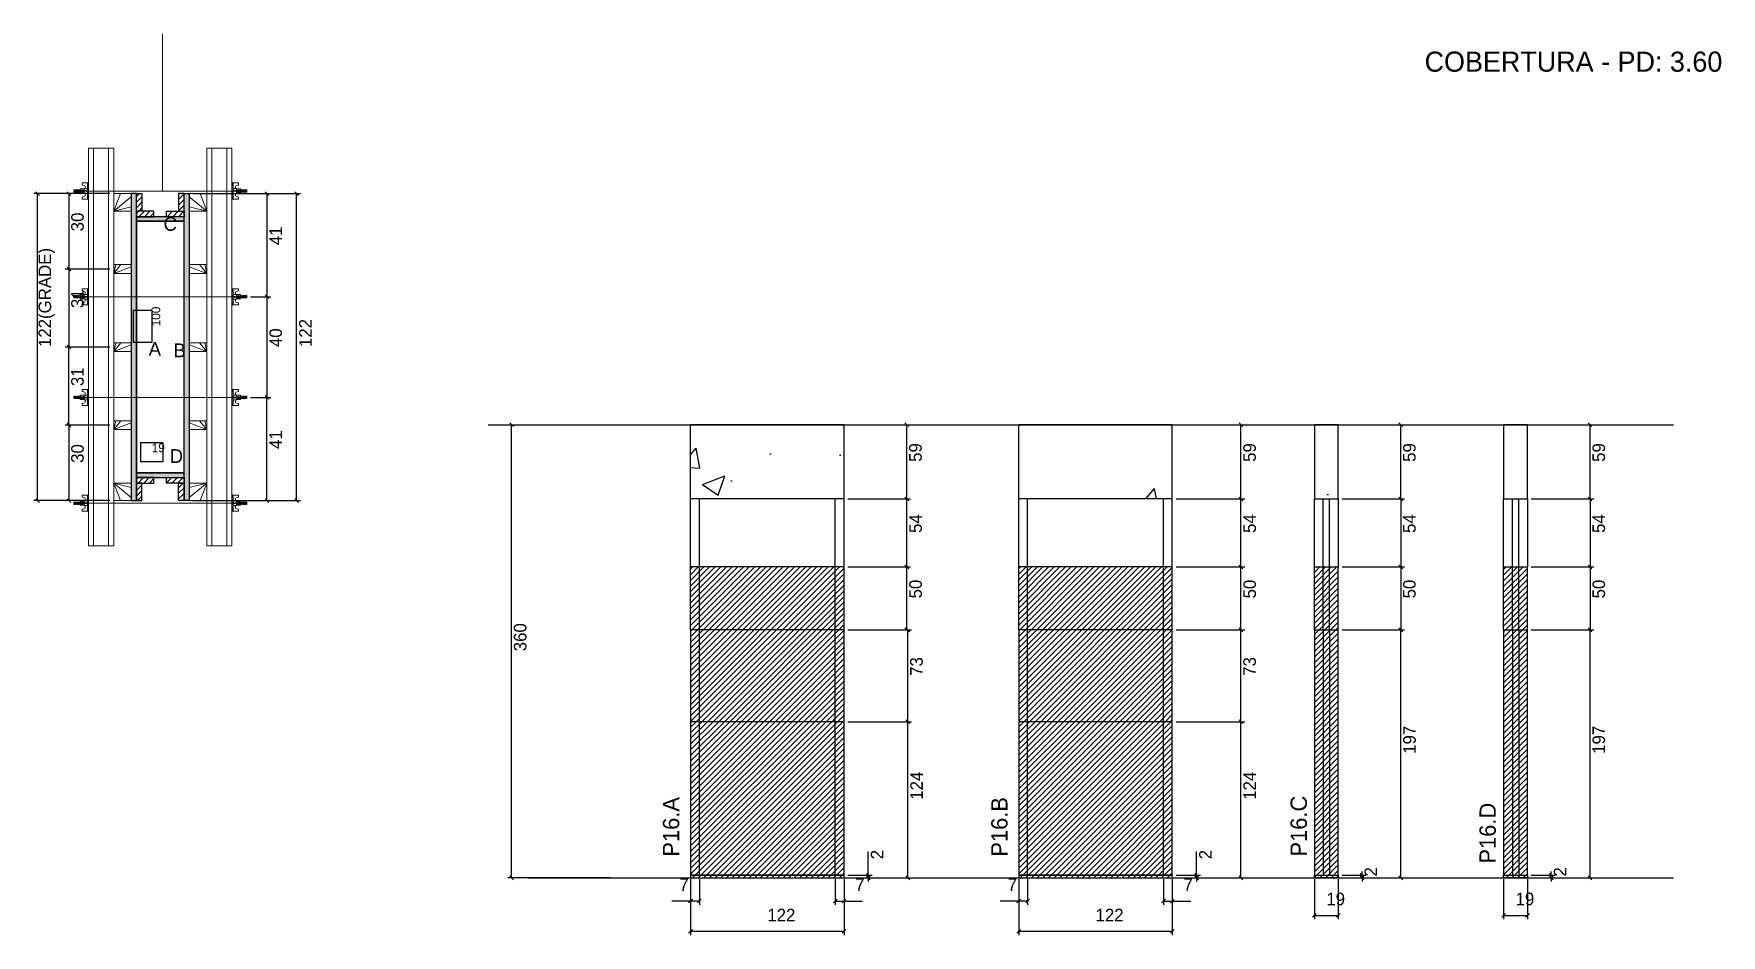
# Model space of a CAD drawing. Header units: metres. Extents: x 4489 to 5830, y 12348 to 13065.
import ezdxf

# ---------------------------------------------------------------- set-up
doc = ezdxf.new("R2010")
doc.units = ezdxf.units.M
for name, color, linetype in [('CHAPA', 7, 'Continuous'), ('COTA', 7, 'Continuous'), ('Hachura', 7, 'Continuous'), ('Madeira', 7, 'Continuous'), ('NIVEL 2° PAV.', 7, 'Continuous'), ('NOMENCLATURA', 7, 'Continuous'), ('Nível', 7, 'Continuous'), ('Painéis', 7, 'Continuous'), ('Perfil Metálico', 7, 'Continuous'), ('SARR_2.2x7', 7, 'Continuous'), ('SARRAFO', 7, 'Continuous'), ('Texto Seção', 7, 'Continuous'), ('TEXTO_GERAL', 7, 'Continuous')]:
    doc.layers.add(name, color=color, linetype=linetype)

msp = doc.modelspace()

# ---------------------------------------------------------------- texts
at = {"layer": 'COTA', "color": 241, "lineweight": 25}
for s, p in [('30', (4528.3, 12907.6)), ('41', (4685.8, 12896.6)), ('122(GRADE)', (4502.4, 12815.6)), ('31', (4528.3, 12846.6)), ('122', (4709.5, 12815.6)), ('40', (4685.8, 12815.6)), ('31', (4528.3, 12784.6)), ('41', (4685.8, 12734.6)), ('30', (4528.3, 12723.6))]:
    msp.add_text(s, height=10, rotation=90, dxfattribs=at).set_placement(p)
at = {"layer": 'COTA', "color": 1, "lineweight": 25}
msp.add_text('100', height=7, rotation=90, dxfattribs=at).set_placement((4589.1, 12832.1))
msp.add_text('19', height=7, dxfattribs=at).set_placement((4582.3, 12732.1))
at = {"layer": 'COTA', "color": 240, "lineweight": 25}
for s, p in [('59', (5194.2, 12724.4)), ('59', (5459.7, 12724.4)), ('59', (5586.7, 12724.4)), ('59', (5737.2, 12724.4)), ('54', (5194.3, 12667.9)), ('54', (5459.8, 12667.9)), ('50', (5194.3, 12615.9)), ('50', (5459.8, 12615.9)), ('50', (5586.7, 12615.9)), ('50', (5737.2, 12615.9)), ('73', (5195, 12554.4)), ('73', (5459.7, 12554.4)), ('197', (5586.8, 12492.4)), ('197', (5737.2, 12492.4)), ('124', (5195.1, 12455.9)), ('124', (5459.8, 12455.9)), ('2', (5163.7, 12408.6)), ('2', (5424.6, 12408.6)), ('2', (5556.1, 12394.9)), ('2', (5706.5, 12394.9))]:
    msp.add_text(s, height=10, rotation=90, dxfattribs=at).set_placement(p)
for s, p in [('7', (5001.6, 12383.4)), ('7', (5141.3, 12383.4)), ('7', (5262.5, 12383.4)), ('7', (5402.2, 12383.4)), ('19', (5515.7, 12372.1)), ('19', (5666.1, 12372.1)), ('122', (5071.5, 12359.3)), ('122', (5332.3, 12359.3))]:
    msp.add_text(s, height=10, dxfattribs=at).set_placement(p)
at = {"layer": 'NIVEL 2° PAV.', "color": 240, "lineweight": 25}
msp.add_text('360', height=10, rotation=90, dxfattribs=at).set_placement((4880.1, 12573.9))
at = {"layer": 'NOMENCLATURA', "color": 2, "lineweight": 25}
msp.add_text('COBERTURA - PD: 3.60', height=16, dxfattribs=at).set_placement((5593.8, 13034.4))
at = {"layer": 'Painéis', "color": 240, "lineweight": 25}
for p in [(5586.7, 12667.9), (5737.2, 12667.9)]:
    msp.add_text('54', height=10, rotation=90, dxfattribs=at).set_placement(p)
at = {"layer": 'Texto Seção', "color": 7, "lineweight": 15}
for s, p in [('P16.A', (5001.5, 12410.7)), ('P16.C', (5500.3, 12410.8)), ('P16.B', (5262.4, 12410.7)), ('P16.D', (5650.4, 12405.2))]:
    msp.add_text(s, height=13, rotation=90, dxfattribs=at).set_placement(p)
at = {"layer": 'TEXTO_GERAL', "color": 7, "lineweight": 25}
for s, p in [('C', (4591.7, 12908)), ('A', (4579.9, 12808.7)), ('B', (4599.6, 12807.5)), ('D', (4596.6, 12723.5))]:
    msp.add_text(s, height=11, dxfattribs=at).set_placement(p)

# ---------------------------------------------------------------- hatches: boundary and pattern name
at = {"layer": 'COTA'}
h = msp.add_hatch(dxfattribs=at)
h.set_pattern_fill('AR-CONC')
h.paths.add_polyline_path([(5010.5, 12753.9), (5010.5, 12694.9), (5132.5, 12694.9), (5132.5, 12753.9), (5010.5, 12753.9)])
h = msp.add_hatch(dxfattribs=at)
h.set_pattern_fill('AR-CONC')
h.paths.add_polyline_path([(5271.3, 12753.9), (5271.3, 12694.9), (5393.3, 12694.9), (5393.3, 12753.9), (5271.3, 12753.9)])
h = msp.add_hatch(dxfattribs=at)
h.set_pattern_fill('AR-CONC')
h.paths.add_polyline_path([(5506.2, 12694.9), (5525.2, 12694.9), (5525.2, 12754.9), (5506.2, 12754.9), (5506.2, 12694.9)])
h = msp.add_hatch(dxfattribs=at)
h.set_pattern_fill('AR-CONC')
h.paths.add_polyline_path([(5675.6, 12694.9), (5675.6, 12753.9), (5656.6, 12753.9), (5656.6, 12694.9), (5675.6, 12694.9)])
at = {"layer": 'Hachura'}
h = msp.add_hatch(color=7, dxfattribs=at)
h.dxf.hatch_style = 1
h.paths.add_polyline_path([(4570.1, 12937.6), (4566.1, 12937.6), (4566.1, 12693.6), (4570.1, 12693.6), (4570.1, 12937.6)])
h = msp.add_hatch(color=7, dxfattribs=at)
h.dxf.hatch_style = 1
h.paths.add_polyline_path([(4570.1, 12937.6), (4566.1, 12937.6), (4566.1, 12693.6), (4570.1, 12693.6), (4570.1, 12937.6)])
h = msp.add_hatch(dxfattribs=at)
h.set_pattern_fill('ANSI31')
h.paths.add_polyline_path([(4570.1, 12923.6), (4574.5, 12923.6), (4574.5, 12937.6), (4570.1, 12937.6), (4570.1, 12923.6)])
h = msp.add_hatch(dxfattribs=at)
h.set_pattern_fill('ANSI31')
h.paths.add_polyline_path([(4608.1, 12923.6), (4603.7, 12923.6), (4603.7, 12937.6), (4608.1, 12937.6), (4608.1, 12923.6)])
h = msp.add_hatch(color=7, dxfattribs=at)
h.dxf.hatch_style = 1
h.paths.add_polyline_path([(4608.1, 12937.6), (4612.1, 12937.6), (4612.1, 12693.6), (4608.1, 12693.6), (4608.1, 12937.6)])
h = msp.add_hatch(color=7, dxfattribs=at)
h.dxf.hatch_style = 1
h.paths.add_polyline_path([(4608.1, 12937.6), (4612.1, 12937.6), (4612.1, 12693.6), (4608.1, 12693.6), (4608.1, 12937.6)])
h = msp.add_hatch(dxfattribs=at)
h.set_pattern_fill('ANSI31')
h.paths.add_polyline_path([(4570.1, 12919.2), (4570.1, 12923.6), (4584.1, 12923.6), (4584.1, 12919.2), (4570.1, 12919.2)])
h = msp.add_hatch(color=7, dxfattribs=at)
h.dxf.hatch_style = 1
h.paths.add_polyline_path([(4608.1, 12915.6), (4608.1, 12919.2), (4570.1, 12919.2), (4570.1, 12915.6), (4608.1, 12915.6)])
h = msp.add_hatch(color=7, dxfattribs=at)
h.dxf.hatch_style = 1
h.paths.add_polyline_path([(4608.1, 12915.6), (4608.1, 12919.2), (4570.1, 12919.2), (4570.1, 12915.6), (4608.1, 12915.6)])
h = msp.add_hatch(dxfattribs=at)
h.set_pattern_fill('ANSI31')
h.paths.add_polyline_path([(4608.1, 12919.2), (4608.1, 12923.6), (4594.1, 12923.6), (4594.1, 12919.2), (4608.1, 12919.2)])
h = msp.add_hatch(color=7, dxfattribs=at)
h.dxf.hatch_style = 1
h.paths.add_polyline_path([(4608.1, 12712), (4608.1, 12715.6), (4570.1, 12715.6), (4570.1, 12712), (4608.1, 12712)])
h = msp.add_hatch(color=7, dxfattribs=at)
h.dxf.hatch_style = 1
h.paths.add_polyline_path([(4608.1, 12712), (4608.1, 12715.6), (4570.1, 12715.6), (4570.1, 12712), (4608.1, 12712)])
h = msp.add_hatch(dxfattribs=at)
h.set_pattern_fill('ANSI31')
h.paths.add_polyline_path([(4570.1, 12707.6), (4570.1, 12712), (4584.1, 12712), (4584.1, 12707.6), (4570.1, 12707.6)])
h = msp.add_hatch(dxfattribs=at)
h.set_pattern_fill('ANSI31')
h.paths.add_polyline_path([(4570.1, 12707.6), (4574.5, 12707.6), (4574.5, 12693.6), (4570.1, 12693.6), (4570.1, 12707.6)])
h = msp.add_hatch(dxfattribs=at)
h.set_pattern_fill('ANSI31')
h.paths.add_polyline_path([(4608.1, 12707.6), (4608.1, 12712), (4594.1, 12712), (4594.1, 12707.6), (4608.1, 12707.6)])
h = msp.add_hatch(dxfattribs=at)
h.set_pattern_fill('ANSI31')
h.paths.add_polyline_path([(4608.1, 12707.6), (4603.7, 12707.6), (4603.7, 12693.6), (4608.1, 12693.6), (4608.1, 12707.6)])
h = msp.add_hatch(dxfattribs=at)
h.set_pattern_fill('ANSI31')
h.paths.add_polyline_path([(5010.5, 12640.9), (5010.5, 12517.9), (5132.5, 12517.9), (5132.5, 12640.9), (5010.5, 12640.9)])
h = msp.add_hatch(dxfattribs=at)
h.set_pattern_fill('ANSI31')
h.paths.add_polyline_path([(5271.3, 12640.9), (5271.3, 12517.9), (5393.3, 12517.9), (5393.3, 12640.9), (5271.3, 12640.9)])
h = msp.add_hatch(dxfattribs=at)
h.set_pattern_fill('ANSI31')
h.paths.add_polyline_path([(5525.2, 12393.9), (5525.2, 12640.9), (5506.2, 12640.9), (5506.2, 12393.9), (5525.2, 12393.9)])
h = msp.add_hatch(dxfattribs=at)
h.set_pattern_fill('ANSI31')
h.paths.add_polyline_path([(5675.6, 12640.9), (5656.6, 12640.9), (5656.6, 12393.9), (5675.6, 12393.9), (5675.6, 12640.9)])
h = msp.add_hatch(dxfattribs=at)
h.set_pattern_fill('ANSI31')
h.paths.add_polyline_path([(5132.5, 12517.9), (5010.5, 12517.9), (5010.5, 12393.9), (5132.5, 12393.9), (5132.5, 12517.9)])
h = msp.add_hatch(dxfattribs=at)
h.set_pattern_fill('ANSI31')
h.paths.add_polyline_path([(5393.3, 12517.9), (5271.3, 12517.9), (5271.3, 12393.9), (5393.3, 12393.9), (5393.3, 12517.9)])

# ---------------------------------------------------------------- linework, layer by layer
at = {"layer": 'CHAPA', "color": 1, "lineweight": 25}
for points in [[(4570.1, 12937.6), (4566.1, 12937.6), (4566.1, 12693.6), (4570.1, 12693.6)], [(4570.1, 12937.6), (4566.1, 12937.6), (4566.1, 12693.6), (4570.1, 12693.6)], [(4608.1, 12937.6), (4612.1, 12937.6), (4612.1, 12693.6), (4608.1, 12693.6)], [(4608.1, 12937.6), (4612.1, 12937.6), (4612.1, 12693.6), (4608.1, 12693.6)], [(4608.1, 12915.6), (4608.1, 12919.2), (4570.1, 12919.2), (4570.1, 12915.6)], [(4608.1, 12915.6), (4608.1, 12919.2), (4570.1, 12919.2), (4570.1, 12915.6)], [(4608.1, 12712), (4608.1, 12715.6), (4570.1, 12715.6), (4570.1, 12712)], [(4608.1, 12712), (4608.1, 12715.6), (4570.1, 12715.6), (4570.1, 12712)]]:
    msp.add_lwpolyline(points, close=True, dxfattribs=at)
at = {"layer": 'COTA', "color": 241, "lineweight": 25}
for p, q in [((4549.1, 12937.6), (4488.6, 12937.6)), ((4491.6, 12693.6), (4491.6, 12937.6)), ((4549.1, 12937.6), (4513.5, 12937.6)), ((4516.5, 12937.6), (4516.5, 12877.6)), ((4615.1, 12937.6), (4700.5, 12937.6)), ((4649.1, 12937.6), (4676.9, 12937.6)), ((4673.9, 12937.6), (4673.9, 12855.6)), ((4697.5, 12693.6), (4697.5, 12937.6)), ((4549.1, 12877.6), (4513.5, 12877.6)), ((4549.1, 12877.6), (4513.5, 12877.6)), ((4516.5, 12877.6), (4516.5, 12815.6)), ((4660.9, 12855.6), (4676.9, 12855.6)), ((4660.9, 12855.6), (4676.9, 12855.6)), ((4673.9, 12855.6), (4673.9, 12775.6)), ((4549.1, 12815.6), (4513.5, 12815.6)), ((4549.1, 12815.6), (4513.5, 12815.6)), ((4516.5, 12753.6), (4516.5, 12815.6)), ((4660.9, 12775.6), (4676.9, 12775.6)), ((4660.9, 12775.6), (4676.9, 12775.6)), ((4673.9, 12693.6), (4673.9, 12775.6)), ((4549.1, 12753.6), (4513.5, 12753.6)), ((4549.1, 12753.6), (4513.5, 12753.6)), ((4516.5, 12753.6), (4516.5, 12693.6)), ((5132.5, 12753.9), (5010.5, 12753.9)), ((5010.5, 12694.9), (5010.5, 12753.9)), ((5132.5, 12694.9), (5132.5, 12753.9)), ((5393.3, 12753.9), (5271.3, 12753.9)), ((5393.3, 12753.9), (5271.3, 12753.9)), ((5271.3, 12694.9), (5271.3, 12753.9)), ((5393.3, 12694.9), (5393.3, 12753.9)), ((4549.1, 12693.6), (4488.6, 12693.6)), ((4549.1, 12693.6), (4513.5, 12693.6)), ((4615.1, 12693.6), (4700.5, 12693.6)), ((4649.1, 12693.6), (4676.9, 12693.6))]:
    msp.add_line(p, q, dxfattribs=at)
at = {"layer": 'COTA', "color": 0, "lineweight": 25}
for p, q in [((4493.1, 12936.1), (4490.1, 12939.1)), ((4518, 12936.1), (4515, 12939.1)), ((4675.4, 12936.1), (4672.4, 12939.1)), ((4699, 12936.1), (4696, 12939.1)), ((4515, 12879.1), (4518, 12876.1)), ((4518, 12876.1), (4515, 12879.1)), ((4672.4, 12857.1), (4675.4, 12854.1)), ((4675.4, 12854.1), (4672.4, 12857.1)), ((4515, 12817.1), (4518, 12814.1)), ((4518, 12814.1), (4515, 12817.1)), ((4675.4, 12774.1), (4672.4, 12777.1)), ((4672.4, 12777.1), (4675.4, 12774.1)), ((4518, 12752.1), (4515, 12755.1)), ((4515, 12755.1), (4518, 12752.1)), ((5183.9, 12752.4), (5180.9, 12755.4)), ((5449.4, 12752.4), (5446.4, 12755.4)), ((5576.4, 12752.4), (5573.4, 12755.4)), ((5726.8, 12752.4), (5723.8, 12755.4)), ((4490.1, 12695.1), (4493.1, 12692.1)), ((4515, 12695.1), (4518, 12692.1)), ((4672.4, 12695.1), (4675.4, 12692.1)), ((4696, 12695.1), (4699, 12692.1)), ((5180.9, 12696.4), (5183.9, 12693.4)), ((5183.9, 12693.4), (5180.9, 12696.4)), ((5446.4, 12696.4), (5449.4, 12693.4)), ((5449.4, 12693.4), (5446.4, 12696.4)), ((5573.4, 12696.4), (5576.4, 12693.4)), ((5723.8, 12696.4), (5726.8, 12693.4)), ((5183.9, 12639.4), (5180.9, 12642.4)), ((5180.9, 12642.4), (5183.9, 12639.4)), ((5449.4, 12639.4), (5446.4, 12642.4)), ((5446.4, 12642.4), (5449.4, 12639.4)), ((5576.4, 12639.4), (5573.4, 12642.4)), ((5726.8, 12639.4), (5723.8, 12642.4)), ((5180.9, 12592.4), (5183.9, 12589.4)), ((5184.7, 12589.4), (5181.7, 12592.4)), ((5449.4, 12589.4), (5446.4, 12592.4)), ((5446.4, 12592.4), (5449.4, 12589.4)), ((5576.4, 12589.4), (5573.4, 12592.4)), ((5573.4, 12592.4), (5576.4, 12589.4)), ((5726.8, 12589.4), (5723.8, 12592.4)), ((5723.8, 12592.4), (5726.8, 12589.4)), ((5184.7, 12516.4), (5181.7, 12519.4)), ((5181.7, 12519.4), (5184.7, 12516.4)), ((5449.4, 12516.4), (5446.4, 12519.4)), ((5446.4, 12519.4), (5449.4, 12516.4)), ((5150.2, 12397.4), (5153.2, 12394.4)), ((5153.2, 12392.4), (5150.2, 12395.4)), ((5181.7, 12395.4), (5184.7, 12392.4)), ((5411.1, 12397.4), (5414.1, 12394.4)), ((5414.1, 12392.4), (5411.1, 12395.4)), ((5446.4, 12395.4), (5449.4, 12392.4)), ((5542.6, 12397.4), (5545.6, 12394.4)), ((5545.6, 12392.4), (5542.6, 12395.4)), ((5573.4, 12395.4), (5576.4, 12392.4)), ((5693, 12397.4), (5696, 12394.4)), ((5696, 12392.4), (5693, 12395.4)), ((5723.8, 12395.4), (5726.8, 12392.4)), ((5012, 12376.9), (5009, 12373.9)), ((5016, 12373.9), (5019, 12376.9)), ((5127, 12376.9), (5124, 12373.9)), ((5131, 12373.9), (5134, 12376.9)), ((5272.8, 12376.9), (5269.8, 12373.9)), ((5276.8, 12373.9), (5279.8, 12376.9)), ((5387.8, 12376.9), (5384.8, 12373.9)), ((5391.8, 12373.9), (5394.8, 12376.9)), ((5507.7, 12365.5), (5504.7, 12362.5)), ((5523.7, 12362.5), (5526.7, 12365.5)), ((5658.1, 12365.5), (5655.1, 12362.5)), ((5674.1, 12362.5), (5677.1, 12365.5)), ((5012, 12352.8), (5009, 12349.8)), ((5131, 12349.8), (5134, 12352.8)), ((5272.8, 12352.8), (5269.8, 12349.8)), ((5391.8, 12349.8), (5394.8, 12352.8))]:
    msp.add_line(p, q, dxfattribs=at)
at = {"layer": 'COTA', "color": 180, "lineweight": 25}
for p, q in [((4582.6, 12844.6), (4567.6, 12844.6)), ((4567.6, 12844.6), (4567.6, 12819.6)), ((4582.6, 12819.6), (4582.6, 12844.6)), ((4567.6, 12819.6), (4582.6, 12819.6)), ((4591.3, 12739.6), (4573.3, 12739.6)), ((4573.3, 12739.6), (4573.3, 12724.6)), ((4591.3, 12724.6), (4591.3, 12739.6)), ((4573.3, 12724.6), (4591.3, 12724.6))]:
    msp.add_line(p, q, dxfattribs=at)
at = {"layer": 'COTA', "color": 4, "lineweight": 25}
for p, q in [((5135.5, 12753.9), (5185.4, 12753.9)), ((5182.4, 12694.9), (5182.4, 12753.9)), ((5396.3, 12753.9), (5450.9, 12753.9)), ((5447.9, 12694.9), (5447.9, 12753.9)), ((5528.2, 12753.9), (5577.9, 12753.9)), ((5574.9, 12694.9), (5574.9, 12753.9)), ((5678.6, 12753.9), (5728.3, 12753.9)), ((5725.3, 12694.9), (5725.3, 12753.9)), ((5135.5, 12694.9), (5185.4, 12694.9)), ((5135.5, 12694.9), (5185.4, 12694.9)), ((5182.4, 12640.9), (5182.4, 12694.9)), ((5396.3, 12694.9), (5450.9, 12694.9)), ((5396.3, 12694.9), (5450.9, 12694.9)), ((5447.9, 12640.9), (5447.9, 12694.9)), ((5528.2, 12694.9), (5577.9, 12694.9)), ((5678.6, 12694.9), (5728.3, 12694.9)), ((5135.5, 12640.9), (5185.4, 12640.9)), ((5135.5, 12640.9), (5185.4, 12640.9)), ((5182.4, 12590.9), (5182.4, 12640.9)), ((5396.3, 12640.9), (5450.9, 12640.9)), ((5396.3, 12640.9), (5450.9, 12640.9)), ((5447.9, 12590.9), (5447.9, 12640.9)), ((5528.2, 12640.9), (5577.9, 12640.9)), ((5574.9, 12640.9), (5574.9, 12590.9)), ((5678.6, 12640.9), (5728.3, 12640.9)), ((5725.3, 12640.9), (5725.3, 12590.9)), ((5135.5, 12590.9), (5185.4, 12590.9)), ((5153.5, 12590.9), (5186.2, 12590.9)), ((5183.2, 12517.9), (5183.2, 12590.9)), ((5396.3, 12590.9), (5450.9, 12590.9)), ((5396.3, 12590.9), (5450.9, 12590.9)), ((5447.9, 12517.9), (5447.9, 12590.9)), ((5528.2, 12590.9), (5577.9, 12590.9)), ((5528.2, 12590.9), (5577.9, 12590.9)), ((5574.9, 12393.9), (5574.9, 12590.9)), ((5678.6, 12590.9), (5728.3, 12590.9)), ((5678.6, 12590.9), (5728.3, 12590.9)), ((5725.3, 12393.9), (5725.3, 12590.9)), ((5135.5, 12517.9), (5186.2, 12517.9)), ((5135.5, 12517.9), (5186.2, 12517.9)), ((5183.2, 12393.9), (5183.2, 12517.9)), ((5396.3, 12517.9), (5450.9, 12517.9)), ((5396.3, 12517.9), (5450.9, 12517.9)), ((5447.9, 12393.9), (5447.9, 12517.9)), ((5151.7, 12395.9), (5151.7, 12414.7)), ((5412.6, 12395.9), (5412.6, 12414.7)), ((5010.5, 12392.9), (5010.5, 12348.3)), ((5010.5, 12390.9), (5010.5, 12372.4)), ((5017.5, 12392.9), (5017.5, 12372.4)), ((5125.5, 12392.9), (5125.5, 12372.4)), ((5132.5, 12392.9), (5132.5, 12348.3)), ((5132.5, 12390.9), (5132.5, 12372.4)), ((5135.5, 12395.9), (5154.7, 12395.9)), ((5135.5, 12393.9), (5154.7, 12393.9)), ((5135.5, 12393.9), (5186.2, 12393.9)), ((5151.7, 12393.9), (5151.7, 12395.9)), ((5151.7, 12393.9), (5151.7, 12390.9)), ((5271.3, 12392.9), (5271.3, 12348.3)), ((5271.3, 12390.9), (5271.3, 12372.4)), ((5278.3, 12392.9), (5278.3, 12372.4)), ((5386.3, 12392.9), (5386.3, 12372.4)), ((5393.3, 12392.9), (5393.3, 12348.3)), ((5393.3, 12390.9), (5393.3, 12372.4)), ((5396.3, 12395.9), (5415.6, 12395.9)), ((5396.3, 12393.9), (5415.6, 12393.9)), ((5396.3, 12393.9), (5450.9, 12393.9)), ((5412.6, 12393.9), (5412.6, 12395.9)), ((5412.6, 12393.9), (5412.6, 12390.9)), ((5506.2, 12392.9), (5506.2, 12361)), ((5525.2, 12392.9), (5525.2, 12361)), ((5528.2, 12395.9), (5547.1, 12395.9)), ((5528.2, 12393.9), (5547.1, 12393.9)), ((5528.2, 12393.9), (5577.9, 12393.9)), ((5544.1, 12395.9), (5544.1, 12398.9)), ((5544.1, 12393.9), (5544.1, 12395.9)), ((5544.1, 12393.9), (5544.1, 12390.9)), ((5656.6, 12392.9), (5656.6, 12361)), ((5675.6, 12392.9), (5675.6, 12361)), ((5678.6, 12395.9), (5697.5, 12395.9)), ((5678.6, 12393.9), (5697.5, 12393.9)), ((5678.6, 12393.9), (5728.3, 12393.9)), ((5694.5, 12395.9), (5694.5, 12398.9)), ((5694.5, 12393.9), (5694.5, 12395.9)), ((5694.5, 12393.9), (5694.5, 12390.9)), ((5010.5, 12375.4), (4995.7, 12375.4)), ((5017.5, 12375.4), (5010.5, 12375.4)), ((5125.5, 12375.4), (5132.5, 12375.4)), ((5132.5, 12375.4), (5147.2, 12375.4)), ((5271.3, 12375.4), (5256.6, 12375.4)), ((5278.3, 12375.4), (5271.3, 12375.4)), ((5386.3, 12375.4), (5393.3, 12375.4)), ((5393.3, 12375.4), (5408.1, 12375.4)), ((5506.2, 12364), (5525.2, 12364)), ((5656.6, 12364), (5675.6, 12364)), ((5132.5, 12351.3), (5010.5, 12351.3)), ((5393.3, 12351.3), (5271.3, 12351.3))]:
    msp.add_line(p, q, dxfattribs=at)
at = {"layer": 'COTA', "color": 241, "lineweight": 25}
for points in [[(5525.2, 12694.9), (5525.2, 12753.9), (5506.2, 12753.9), (5506.2, 12694.9)], [(5675.6, 12694.9), (5675.6, 12753.9), (5656.6, 12753.9), (5656.6, 12694.9)]]:
    msp.add_lwpolyline(points, dxfattribs=at)
at = {"layer": 'Hachura', "color": 0, "lineweight": 9}
for p, q in [((4520.7, 12940.6), (4520.3, 12940.3)), ((4520.3, 12940.3), (4520.3, 12939)), ((4521, 12940.6), (4520.7, 12940.6)), ((4520.7, 12938.7), (4520.7, 12940.6)), ((4521, 12940.6), (4521.9, 12938.7)), ((4521, 12940.6), (4521.9, 12938.7)), ((4521.1, 12940.7), (4522.2, 12938.5)), ((4522.4, 12938.6), (4521.3, 12940.7)), ((4522.1, 12940.6), (4521.5, 12940.6)), ((4522.5, 12938.7), (4521.5, 12940.6)), ((4522.1, 12940.6), (4523.1, 12938.7)), ((4522.2, 12940.7), (4523.3, 12938.5)), ((4523.5, 12938.6), (4522.5, 12940.7)), ((4523.3, 12940.6), (4522.7, 12940.6)), ((4523.6, 12938.7), (4522.7, 12940.6)), ((4522.9, 12940.6), (4522.7, 12940.6)), ((4523.3, 12940.6), (4524.3, 12938.7)), ((4523.4, 12940.7), (4524.5, 12938.5)), ((4524.7, 12938.6), (4523.6, 12940.7)), ((4524.5, 12940.6), (4523.8, 12940.6)), ((4524.8, 12938.7), (4523.8, 12940.6)), ((4524.5, 12940.6), (4525.4, 12938.7)), ((4525.4, 12939.4), (4524.8, 12940.7)), ((4525.4, 12939.7), (4525, 12940.6)), ((4525.4, 12940.6), (4525, 12940.6)), ((4525.4, 12937.9), (4525.4, 12941.3)), ((4525.4, 12941.3), (4528.7, 12941.3)), ((4525.5, 12937.9), (4525.5, 12941.3)), ((4532.1, 12946), (4527, 12946)), ((4527, 12946), (4527, 12944.3)), ((4527, 12944.3), (4529.2, 12943.8)), ((4528.7, 12941.5), (4528.7, 12937.6)), ((4531.2, 12941.5), (4528.7, 12941.5)), ((4529.4, 12943.5), (4529.4, 12941.5)), ((4531.2, 12946), (4531.2, 12933.1)), ((4531.2, 12946), (4531.2, 12940.9)), ((4531.2, 12945.9), (4532.1, 12945.9)), ((4531.2, 12945.7), (4532.1, 12945.7)), ((4531.2, 12945.3), (4532.1, 12945.3)), ((4531.2, 12944.9), (4532.1, 12944.9)), ((4531.2, 12944), (4532.1, 12944)), ((4531.2, 12942.6), (4532.1, 12942.6)), ((4531.2, 12939.6), (4531.2, 12941.5)), ((4531.2, 12940.9), (4531.2, 12940.2)), ((4531.6, 12940.5), (4531.3, 12940.5)), ((4532, 12940.5), (4531.6, 12940.5)), ((4532.1, 12933.1), (4532.1, 12946)), ((4532.1, 12934.1), (4532.1, 12941.9)), ((4646.1, 12933.1), (4646.1, 12946)), ((4646.1, 12946), (4651.3, 12946)), ((4647.1, 12945.9), (4646.1, 12945.9)), ((4647.1, 12945.7), (4646.1, 12945.7)), ((4647.1, 12945.3), (4646.1, 12945.3)), ((4647.1, 12944.9), (4646.1, 12944.9)), ((4647.1, 12944), (4646.1, 12944)), ((4647.1, 12942.6), (4646.1, 12942.6)), ((4646.1, 12934.1), (4646.1, 12941.9)), ((4646.3, 12940.5), (4646.7, 12940.5)), ((4646.7, 12940.5), (4646.9, 12940.5)), ((4647, 12946), (4647, 12933.1)), ((4647, 12946), (4647, 12940.9)), ((4647, 12939.6), (4647, 12941.5)), ((4647, 12941.5), (4649.6, 12941.5)), ((4647, 12940.9), (4647, 12940.2)), ((4648.8, 12943.5), (4648.8, 12941.5)), ((4651.3, 12944.3), (4649.1, 12943.8)), ((4649.6, 12941.5), (4649.6, 12937.6)), ((4652.8, 12941.3), (4649.6, 12941.3)), ((4651.3, 12946), (4651.3, 12944.3)), ((4652.8, 12937.9), (4652.8, 12941.3)), ((4652.8, 12937.9), (4652.8, 12941.3)), ((4652.8, 12939.4), (4653.5, 12940.7)), ((4653.8, 12940.6), (4652.8, 12938.7)), ((4652.8, 12939.7), (4653.3, 12940.6)), ((4652.8, 12940.6), (4653.3, 12940.6)), ((4653.5, 12938.7), (4654.5, 12940.6)), ((4653.6, 12938.6), (4654.6, 12940.7)), ((4654.9, 12940.7), (4653.8, 12938.5)), ((4653.8, 12940.6), (4654.5, 12940.6)), ((4655, 12940.6), (4654, 12938.7)), ((4654.7, 12938.6), (4655.8, 12940.7)), ((4654.7, 12938.7), (4655.6, 12940.6)), ((4656, 12940.7), (4655, 12938.5)), ((4655, 12940.6), (4655.6, 12940.6)), ((4656.1, 12940.6), (4655.2, 12938.7)), ((4655.4, 12940.6), (4655.6, 12940.6)), ((4655.8, 12938.7), (4656.8, 12940.6)), ((4655.9, 12938.6), (4657, 12940.7)), ((4657.2, 12940.7), (4656.1, 12938.5)), ((4656.1, 12940.6), (4656.8, 12940.6)), ((4657.3, 12940.6), (4656.3, 12938.7)), ((4657.3, 12940.6), (4656.3, 12938.7)), ((4657.3, 12940.6), (4657.6, 12940.6)), ((4657.6, 12940.6), (4657.9, 12940.3)), ((4657.6, 12938.7), (4657.6, 12940.6)), ((4657.9, 12940.3), (4657.9, 12939)), ((4520.7, 12938.7), (4520.3, 12939)), ((4521.3, 12938.7), (4520.7, 12940)), ((4521.2, 12938.6), (4520.7, 12939.7)), ((4520.7, 12939.2), (4521, 12938.5)), ((4520.7, 12938.9), (4520.8, 12938.7)), ((4521.3, 12938.7), (4521.9, 12938.7)), ((4523.1, 12938.7), (4522.5, 12938.7)), ((4523.8, 12938.7), (4523.6, 12938.7)), ((4523.8, 12938.7), (4524.3, 12938.7)), ((4524.8, 12938.7), (4525.4, 12938.7)), ((4525.4, 12940.2), (4528.7, 12940.2)), ((4525.4, 12938.7), (4528.7, 12938.7)), ((4528.7, 12937.9), (4525.4, 12937.9)), ((4527, 12934.8), (4529.2, 12935.4)), ((4527, 12933.1), (4527, 12934.8)), ((4531.2, 12933.1), (4527, 12933.1)), ((4528.7, 12937.6), (4528.7, 12937.9)), ((4528.7, 12937.6), (4528.7, 12937.9)), ((4528.7, 12937.6), (4531.2, 12937.6)), ((4531.2, 12939.9), (4529.2, 12939.9)), ((4529.2, 12939.4), (4531.2, 12939.4)), ((4529.4, 12935.7), (4529.4, 12937.6)), ((4531.2, 12939.6), (4532.1, 12939.6)), ((4531.2, 12936.5), (4532.1, 12936.5)), ((4531.2, 12935.1), (4532.1, 12935.1)), ((4531.2, 12934.3), (4532.1, 12934.3)), ((4531.2, 12933.8), (4532.1, 12933.8)), ((4531.2, 12933.5), (4532.1, 12933.5)), ((4531.2, 12933.3), (4532.1, 12933.3)), ((4531.2, 12933.1), (4532.1, 12933.1)), ((4531.4, 12938.6), (4531.8, 12938.6)), ((4647, 12939.6), (4646.1, 12939.6)), ((4647.1, 12936.5), (4646.1, 12936.5)), ((4647.1, 12935.1), (4646.1, 12935.1)), ((4647.1, 12934.3), (4646.1, 12934.3)), ((4647.1, 12933.8), (4646.1, 12933.8)), ((4647.1, 12933.5), (4646.1, 12933.5)), ((4647.1, 12933.3), (4646.1, 12933.3)), ((4647, 12933.1), (4646.1, 12933.1)), ((4646.9, 12938.6), (4646.5, 12938.6)), ((4647, 12939.9), (4649, 12939.9)), ((4649, 12939.4), (4647, 12939.4)), ((4649.6, 12937.6), (4647, 12937.6)), ((4647, 12933.1), (4651.3, 12933.1)), ((4648.8, 12935.7), (4648.8, 12937.6)), ((4651.3, 12934.8), (4649.1, 12935.4)), ((4652.8, 12940.2), (4649.6, 12940.2)), ((4652.8, 12938.7), (4649.6, 12938.7)), ((4649.6, 12937.9), (4652.8, 12937.9)), ((4649.6, 12937.6), (4649.6, 12937.9)), ((4649.6, 12937.6), (4649.6, 12937.9)), ((4651.3, 12933.1), (4651.3, 12934.8)), ((4653.5, 12938.7), (4652.8, 12938.7)), ((4654.4, 12938.7), (4654, 12938.7)), ((4654.4, 12938.7), (4654.7, 12938.7)), ((4655.2, 12938.7), (4655.8, 12938.7)), ((4657, 12938.7), (4656.3, 12938.7)), ((4657, 12938.7), (4657.6, 12940)), ((4657.1, 12938.6), (4657.6, 12939.7)), ((4657.6, 12939.2), (4657.3, 12938.5)), ((4657.6, 12938.9), (4657.5, 12938.7)), ((4657.6, 12938.7), (4657.9, 12939)), ((4532.1, 12862), (4527, 12862)), ((4527, 12862), (4527, 12860.3)), ((4527, 12860.3), (4529.2, 12859.8)), ((4531.2, 12862), (4531.2, 12849.1)), ((4531.2, 12862), (4531.2, 12856.9)), ((4531.2, 12861.9), (4532.1, 12861.9)), ((4531.2, 12861.7), (4532.1, 12861.7)), ((4531.2, 12861.3), (4532.1, 12861.3)), ((4531.2, 12860.9), (4532.1, 12860.9)), ((4531.2, 12860), (4532.1, 12860)), ((4532.1, 12849.1), (4532.1, 12862)), ((4646.1, 12849.1), (4646.1, 12862)), ((4646.1, 12862), (4651.3, 12862)), ((4647.1, 12861.9), (4646.1, 12861.9)), ((4647.1, 12861.7), (4646.1, 12861.7)), ((4647.1, 12861.3), (4646.1, 12861.3)), ((4647.1, 12860.9), (4646.1, 12860.9)), ((4647.1, 12860), (4646.1, 12860)), ((4647, 12862), (4647, 12849.1)), ((4647, 12862), (4647, 12856.9)), ((4651.3, 12860.3), (4649.1, 12859.8)), ((4651.3, 12862), (4651.3, 12860.3)), ((4520.7, 12856.6), (4520.3, 12856.3)), ((4520.3, 12856.3), (4520.3, 12855)), ((4520.7, 12854.7), (4520.3, 12855)), ((4521, 12856.6), (4520.7, 12856.6)), ((4520.7, 12854.7), (4520.7, 12856.6)), ((4521.3, 12854.7), (4520.7, 12856)), ((4521.2, 12854.6), (4520.7, 12855.7)), ((4520.7, 12855.2), (4521, 12854.5)), ((4520.7, 12854.9), (4520.8, 12854.7)), ((4521, 12856.6), (4521.9, 12854.7)), ((4521, 12856.6), (4521.9, 12854.7)), ((4521.1, 12856.7), (4522.2, 12854.5)), ((4522.4, 12854.6), (4521.3, 12856.7)), ((4521.3, 12854.7), (4521.9, 12854.7)), ((4522.1, 12856.6), (4521.5, 12856.6)), ((4522.5, 12854.7), (4521.5, 12856.6)), ((4522.1, 12856.6), (4523.1, 12854.7)), ((4522.2, 12856.7), (4523.3, 12854.5)), ((4523.5, 12854.6), (4522.5, 12856.7)), ((4523.1, 12854.7), (4522.5, 12854.7)), ((4523.3, 12856.6), (4522.7, 12856.6)), ((4523.6, 12854.7), (4522.7, 12856.6)), ((4522.9, 12856.6), (4522.7, 12856.6)), ((4523.3, 12856.6), (4524.3, 12854.7)), ((4523.4, 12856.7), (4524.5, 12854.5)), ((4524.7, 12854.6), (4523.6, 12856.7)), ((4523.8, 12854.7), (4523.6, 12854.7)), ((4524.5, 12856.6), (4523.8, 12856.6)), ((4524.8, 12854.7), (4523.8, 12856.6)), ((4523.8, 12854.7), (4524.3, 12854.7)), ((4524.5, 12856.6), (4525.4, 12854.7)), ((4525.4, 12855.4), (4524.8, 12856.7)), ((4524.8, 12854.7), (4525.4, 12854.7)), ((4525.4, 12855.7), (4525, 12856.6)), ((4525.4, 12856.6), (4525, 12856.6)), ((4525.4, 12853.9), (4525.4, 12857.3)), ((4525.4, 12857.3), (4528.7, 12857.3)), ((4525.4, 12856.2), (4528.7, 12856.2)), ((4525.4, 12854.7), (4528.7, 12854.7)), ((4528.7, 12853.9), (4525.4, 12853.9)), ((4525.5, 12853.9), (4525.5, 12857.3)), ((4527, 12850.8), (4529.2, 12851.4)), ((4527, 12849.1), (4527, 12850.8)), ((4531.2, 12849.1), (4527, 12849.1)), ((4528.7, 12857.5), (4528.7, 12853.6)), ((4531.2, 12857.5), (4528.7, 12857.5)), ((4528.7, 12853.6), (4528.7, 12853.9)), ((4528.7, 12853.6), (4528.7, 12853.9)), ((4528.7, 12853.6), (4531.2, 12853.6)), ((4531.2, 12855.9), (4529.2, 12855.9)), ((4529.2, 12855.4), (4531.2, 12855.4)), ((4529.4, 12859.5), (4529.4, 12857.5)), ((4529.4, 12851.7), (4529.4, 12853.6)), ((4531.2, 12858.6), (4532.1, 12858.6)), ((4531.2, 12855.6), (4531.2, 12857.5)), ((4531.2, 12856.9), (4531.2, 12856.2)), ((4531.2, 12855.6), (4532.1, 12855.6)), ((4531.2, 12852.5), (4532.1, 12852.5)), ((4531.2, 12851.1), (4532.1, 12851.1)), ((4531.2, 12850.3), (4532.1, 12850.3)), ((4531.2, 12849.8), (4532.1, 12849.8)), ((4531.2, 12849.5), (4532.1, 12849.5)), ((4531.2, 12849.3), (4532.1, 12849.3)), ((4531.2, 12849.1), (4532.1, 12849.1)), ((4531.6, 12856.5), (4531.3, 12856.5)), ((4531.4, 12854.6), (4531.8, 12854.6)), ((4532, 12856.5), (4531.6, 12856.5)), ((4532.1, 12850.1), (4532.1, 12857.9)), ((4647.1, 12858.6), (4646.1, 12858.6)), ((4646.1, 12850.1), (4646.1, 12857.9)), ((4647, 12855.6), (4646.1, 12855.6)), ((4647.1, 12852.5), (4646.1, 12852.5)), ((4647.1, 12851.1), (4646.1, 12851.1)), ((4647.1, 12850.3), (4646.1, 12850.3)), ((4647.1, 12849.8), (4646.1, 12849.8)), ((4647.1, 12849.5), (4646.1, 12849.5)), ((4647.1, 12849.3), (4646.1, 12849.3)), ((4647, 12849.1), (4646.1, 12849.1)), ((4646.3, 12856.5), (4646.7, 12856.5)), ((4646.9, 12854.6), (4646.5, 12854.6)), ((4646.7, 12856.5), (4646.9, 12856.5)), ((4647, 12855.6), (4647, 12857.5)), ((4647, 12857.5), (4649.6, 12857.5)), ((4647, 12856.9), (4647, 12856.2)), ((4647, 12855.9), (4649, 12855.9)), ((4649, 12855.4), (4647, 12855.4)), ((4649.6, 12853.6), (4647, 12853.6)), ((4647, 12849.1), (4651.3, 12849.1)), ((4648.8, 12859.5), (4648.8, 12857.5)), ((4648.8, 12851.7), (4648.8, 12853.6)), ((4651.3, 12850.8), (4649.1, 12851.4)), ((4649.6, 12857.5), (4649.6, 12853.6)), ((4652.8, 12857.3), (4649.6, 12857.3)), ((4652.8, 12856.2), (4649.6, 12856.2)), ((4652.8, 12854.7), (4649.6, 12854.7)), ((4649.6, 12853.9), (4652.8, 12853.9)), ((4649.6, 12853.6), (4649.6, 12853.9)), ((4649.6, 12853.6), (4649.6, 12853.9)), ((4651.3, 12849.1), (4651.3, 12850.8)), ((4652.8, 12853.9), (4652.8, 12857.3)), ((4652.8, 12853.9), (4652.8, 12857.3)), ((4652.8, 12855.4), (4653.5, 12856.7)), ((4653.8, 12856.6), (4652.8, 12854.7)), ((4652.8, 12855.7), (4653.3, 12856.6)), ((4652.8, 12856.6), (4653.3, 12856.6)), ((4653.5, 12854.7), (4652.8, 12854.7)), ((4653.5, 12854.7), (4654.5, 12856.6)), ((4653.6, 12854.6), (4654.6, 12856.7)), ((4654.9, 12856.7), (4653.8, 12854.5)), ((4653.8, 12856.6), (4654.5, 12856.6)), ((4655, 12856.6), (4654, 12854.7)), ((4654.4, 12854.7), (4654, 12854.7)), ((4654.4, 12854.7), (4654.7, 12854.7)), ((4654.7, 12854.6), (4655.8, 12856.7)), ((4654.7, 12854.7), (4655.6, 12856.6)), ((4656, 12856.7), (4655, 12854.5)), ((4655, 12856.6), (4655.6, 12856.6)), ((4656.1, 12856.6), (4655.2, 12854.7)), ((4655.2, 12854.7), (4655.8, 12854.7)), ((4655.4, 12856.6), (4655.6, 12856.6)), ((4655.8, 12854.7), (4656.8, 12856.6)), ((4655.9, 12854.6), (4657, 12856.7)), ((4657.2, 12856.7), (4656.1, 12854.5)), ((4656.1, 12856.6), (4656.8, 12856.6)), ((4657.3, 12856.6), (4656.3, 12854.7)), ((4657.3, 12856.6), (4656.3, 12854.7)), ((4657, 12854.7), (4656.3, 12854.7)), ((4657, 12854.7), (4657.6, 12856)), ((4657.1, 12854.6), (4657.6, 12855.7)), ((4657.3, 12856.6), (4657.6, 12856.6)), ((4657.6, 12855.2), (4657.3, 12854.5)), ((4657.6, 12854.9), (4657.5, 12854.7)), ((4657.6, 12856.6), (4657.9, 12856.3)), ((4657.6, 12854.7), (4657.6, 12856.6)), ((4657.6, 12854.7), (4657.9, 12855)), ((4657.9, 12856.3), (4657.9, 12855)), ((4532.1, 12782), (4527, 12782)), ((4527, 12782), (4527, 12780.3)), ((4527, 12780.3), (4529.2, 12779.8)), ((4529.4, 12779.5), (4529.4, 12777.5)), ((4531.2, 12782), (4531.2, 12769.1)), ((4531.2, 12782), (4531.2, 12776.9)), ((4531.2, 12781.9), (4532.1, 12781.9)), ((4531.2, 12781.7), (4532.1, 12781.7)), ((4531.2, 12781.3), (4532.1, 12781.3)), ((4531.2, 12780.9), (4532.1, 12780.9)), ((4531.2, 12780), (4532.1, 12780)), ((4532.1, 12769.1), (4532.1, 12782)), ((4646.1, 12769.1), (4646.1, 12782)), ((4646.1, 12782), (4651.3, 12782)), ((4647.1, 12781.9), (4646.1, 12781.9)), ((4647.1, 12781.7), (4646.1, 12781.7)), ((4647.1, 12781.3), (4646.1, 12781.3)), ((4647.1, 12780.9), (4646.1, 12780.9)), ((4647.1, 12780), (4646.1, 12780)), ((4647, 12782), (4647, 12769.1)), ((4647, 12782), (4647, 12776.9)), ((4648.8, 12779.5), (4648.8, 12777.5)), ((4651.3, 12780.3), (4649.1, 12779.8)), ((4651.3, 12782), (4651.3, 12780.3)), ((4520.7, 12776.6), (4520.3, 12776.3)), ((4520.3, 12776.3), (4520.3, 12775)), ((4520.7, 12774.7), (4520.3, 12775)), ((4521, 12776.6), (4520.7, 12776.6)), ((4520.7, 12774.7), (4520.7, 12776.6)), ((4521.3, 12774.7), (4520.7, 12776)), ((4521.2, 12774.6), (4520.7, 12775.7)), ((4520.7, 12775.2), (4521, 12774.5)), ((4520.7, 12774.9), (4520.8, 12774.7)), ((4521, 12776.6), (4521.9, 12774.7)), ((4521, 12776.6), (4521.9, 12774.7)), ((4521.1, 12776.7), (4522.2, 12774.5)), ((4522.4, 12774.6), (4521.3, 12776.7)), ((4521.3, 12774.7), (4521.9, 12774.7)), ((4522.1, 12776.6), (4521.5, 12776.6)), ((4522.5, 12774.7), (4521.5, 12776.6)), ((4522.1, 12776.6), (4523.1, 12774.7)), ((4522.2, 12776.7), (4523.3, 12774.5)), ((4523.5, 12774.6), (4522.5, 12776.7)), ((4523.1, 12774.7), (4522.5, 12774.7)), ((4523.3, 12776.6), (4522.7, 12776.6)), ((4523.6, 12774.7), (4522.7, 12776.6)), ((4522.9, 12776.6), (4522.7, 12776.6)), ((4523.3, 12776.6), (4524.3, 12774.7)), ((4523.4, 12776.7), (4524.5, 12774.5)), ((4524.7, 12774.6), (4523.6, 12776.7)), ((4523.8, 12774.7), (4523.6, 12774.7)), ((4524.5, 12776.6), (4523.8, 12776.6)), ((4524.8, 12774.7), (4523.8, 12776.6)), ((4523.8, 12774.7), (4524.3, 12774.7)), ((4524.5, 12776.6), (4525.4, 12774.7)), ((4525.4, 12775.4), (4524.8, 12776.7)), ((4524.8, 12774.7), (4525.4, 12774.7)), ((4525.4, 12775.7), (4525, 12776.6)), ((4525.4, 12776.6), (4525, 12776.6)), ((4525.4, 12773.9), (4525.4, 12777.3)), ((4525.4, 12777.3), (4528.7, 12777.3)), ((4525.4, 12776.2), (4528.7, 12776.2)), ((4525.4, 12774.7), (4528.7, 12774.7)), ((4528.7, 12773.9), (4525.4, 12773.9)), ((4525.5, 12773.9), (4525.5, 12777.3)), ((4527, 12770.8), (4529.2, 12771.4)), ((4527, 12769.1), (4527, 12770.8)), ((4531.2, 12769.1), (4527, 12769.1)), ((4528.7, 12777.5), (4528.7, 12773.6)), ((4531.2, 12777.5), (4528.7, 12777.5)), ((4528.7, 12773.6), (4528.7, 12773.9)), ((4528.7, 12773.6), (4528.7, 12773.9)), ((4528.7, 12773.6), (4531.2, 12773.6)), ((4531.2, 12775.9), (4529.2, 12775.9)), ((4529.2, 12775.4), (4531.2, 12775.4)), ((4529.4, 12771.7), (4529.4, 12773.6)), ((4531.2, 12778.6), (4532.1, 12778.6)), ((4531.2, 12775.6), (4531.2, 12777.5)), ((4531.2, 12776.9), (4531.2, 12776.2)), ((4531.2, 12775.6), (4532.1, 12775.6)), ((4531.2, 12772.5), (4532.1, 12772.5)), ((4531.2, 12771.1), (4532.1, 12771.1)), ((4531.2, 12770.3), (4532.1, 12770.3)), ((4531.2, 12769.8), (4532.1, 12769.8)), ((4531.2, 12769.5), (4532.1, 12769.5)), ((4531.2, 12769.3), (4532.1, 12769.3)), ((4531.2, 12769.1), (4532.1, 12769.1)), ((4531.6, 12776.5), (4531.3, 12776.5)), ((4531.4, 12774.6), (4531.8, 12774.6)), ((4532, 12776.5), (4531.6, 12776.5)), ((4532.1, 12770.1), (4532.1, 12777.9)), ((4647.1, 12778.6), (4646.1, 12778.6)), ((4646.1, 12770.1), (4646.1, 12777.9)), ((4647, 12775.6), (4646.1, 12775.6)), ((4647.1, 12772.5), (4646.1, 12772.5)), ((4647.1, 12771.1), (4646.1, 12771.1)), ((4647.1, 12770.3), (4646.1, 12770.3)), ((4647.1, 12769.8), (4646.1, 12769.8)), ((4647.1, 12769.5), (4646.1, 12769.5)), ((4647.1, 12769.3), (4646.1, 12769.3)), ((4647, 12769.1), (4646.1, 12769.1)), ((4646.3, 12776.5), (4646.7, 12776.5)), ((4646.9, 12774.6), (4646.5, 12774.6)), ((4646.7, 12776.5), (4646.9, 12776.5)), ((4647, 12775.6), (4647, 12777.5)), ((4647, 12777.5), (4649.6, 12777.5)), ((4647, 12776.9), (4647, 12776.2)), ((4647, 12775.9), (4649, 12775.9)), ((4649, 12775.4), (4647, 12775.4)), ((4649.6, 12773.6), (4647, 12773.6)), ((4647, 12769.1), (4651.3, 12769.1)), ((4648.8, 12771.7), (4648.8, 12773.6)), ((4651.3, 12770.8), (4649.1, 12771.4)), ((4649.6, 12777.5), (4649.6, 12773.6)), ((4652.8, 12777.3), (4649.6, 12777.3)), ((4652.8, 12776.2), (4649.6, 12776.2)), ((4652.8, 12774.7), (4649.6, 12774.7)), ((4649.6, 12773.9), (4652.8, 12773.9)), ((4649.6, 12773.6), (4649.6, 12773.9)), ((4649.6, 12773.6), (4649.6, 12773.9)), ((4651.3, 12769.1), (4651.3, 12770.8)), ((4652.8, 12773.9), (4652.8, 12777.3)), ((4652.8, 12773.9), (4652.8, 12777.3)), ((4652.8, 12775.4), (4653.5, 12776.7)), ((4653.8, 12776.6), (4652.8, 12774.7)), ((4652.8, 12775.7), (4653.3, 12776.6)), ((4652.8, 12776.6), (4653.3, 12776.6)), ((4653.5, 12774.7), (4652.8, 12774.7)), ((4653.5, 12774.7), (4654.5, 12776.6)), ((4653.6, 12774.6), (4654.6, 12776.7)), ((4654.9, 12776.7), (4653.8, 12774.5)), ((4653.8, 12776.6), (4654.5, 12776.6)), ((4655, 12776.6), (4654, 12774.7)), ((4654.4, 12774.7), (4654, 12774.7)), ((4654.4, 12774.7), (4654.7, 12774.7)), ((4654.7, 12774.6), (4655.8, 12776.7)), ((4654.7, 12774.7), (4655.6, 12776.6)), ((4656, 12776.7), (4655, 12774.5)), ((4655, 12776.6), (4655.6, 12776.6)), ((4656.1, 12776.6), (4655.2, 12774.7)), ((4655.2, 12774.7), (4655.8, 12774.7)), ((4655.4, 12776.6), (4655.6, 12776.6)), ((4655.8, 12774.7), (4656.8, 12776.6)), ((4655.9, 12774.6), (4657, 12776.7)), ((4657.2, 12776.7), (4656.1, 12774.5)), ((4656.1, 12776.6), (4656.8, 12776.6)), ((4657.3, 12776.6), (4656.3, 12774.7)), ((4657.3, 12776.6), (4656.3, 12774.7)), ((4657, 12774.7), (4656.3, 12774.7)), ((4657, 12774.7), (4657.6, 12776)), ((4657.1, 12774.6), (4657.6, 12775.7)), ((4657.3, 12776.6), (4657.6, 12776.6)), ((4657.6, 12775.2), (4657.3, 12774.5)), ((4657.6, 12774.9), (4657.5, 12774.7)), ((4657.6, 12776.6), (4657.9, 12776.3)), ((4657.6, 12774.7), (4657.6, 12776.6)), ((4657.6, 12774.7), (4657.9, 12775)), ((4657.9, 12776.3), (4657.9, 12775)), ((4520.7, 12692.5), (4520.3, 12692.2)), ((4520.3, 12690.9), (4520.3, 12692.2)), ((4520.7, 12690.5), (4520.3, 12690.9)), ((4520.7, 12692), (4521, 12692.6)), ((4521.2, 12692.6), (4520.7, 12691.4)), ((4520.7, 12692.2), (4520.8, 12692.5)), ((4521.3, 12692.5), (4520.7, 12691.2)), ((4520.7, 12692.5), (4520.7, 12690.5)), ((4521, 12690.5), (4520.7, 12690.5)), ((4521, 12690.5), (4521.9, 12692.5)), ((4521, 12690.5), (4521.9, 12692.5)), ((4521.1, 12690.5), (4522.2, 12692.6)), ((4522.4, 12692.6), (4521.3, 12690.4)), ((4521.3, 12692.5), (4521.9, 12692.5)), ((4522.5, 12692.5), (4521.5, 12690.5)), ((4522.1, 12690.5), (4521.5, 12690.5)), ((4522.1, 12690.5), (4523.1, 12692.5)), ((4522.2, 12690.5), (4523.3, 12692.6)), ((4523.5, 12692.6), (4522.5, 12690.4)), ((4523.1, 12692.5), (4522.5, 12692.5)), ((4523.6, 12692.5), (4522.7, 12690.5)), ((4523.3, 12690.5), (4522.7, 12690.5)), ((4522.9, 12690.5), (4522.7, 12690.5)), ((4523.3, 12690.5), (4524.3, 12692.5)), ((4523.4, 12690.5), (4524.5, 12692.6)), ((4524.7, 12692.6), (4523.6, 12690.4)), ((4523.8, 12692.5), (4523.6, 12692.5)), ((4523.8, 12692.5), (4524.3, 12692.5)), ((4524.8, 12692.5), (4523.8, 12690.5)), ((4524.5, 12690.5), (4523.8, 12690.5)), ((4524.5, 12690.5), (4525.4, 12692.5)), ((4524.8, 12692.5), (4525.4, 12692.5)), ((4525.4, 12691.7), (4524.8, 12690.4)), ((4525.4, 12691.4), (4525, 12690.5)), ((4525.4, 12690.5), (4525, 12690.5)), ((4525.4, 12693.2), (4525.4, 12689.9)), ((4528.7, 12693.2), (4525.4, 12693.2)), ((4525.4, 12692.5), (4528.7, 12692.5)), ((4525.4, 12690.9), (4528.7, 12690.9)), ((4525.4, 12689.9), (4528.7, 12689.9)), ((4525.5, 12693.2), (4525.5, 12689.9)), ((4531.2, 12698), (4527, 12698)), ((4527, 12698), (4527, 12696.3)), ((4527, 12696.3), (4529.2, 12695.8)), ((4527, 12686.8), (4529.2, 12687.4)), ((4527, 12685.1), (4527, 12686.8)), ((4528.7, 12689.6), (4528.7, 12693.5)), ((4528.7, 12693.5), (4531.2, 12693.5)), ((4528.7, 12693.5), (4528.7, 12693.2)), ((4528.7, 12693.5), (4528.7, 12693.2)), ((4531.2, 12689.6), (4528.7, 12689.6)), ((4529.2, 12691.8), (4531.2, 12691.8)), ((4531.2, 12691.3), (4529.2, 12691.3)), ((4529.4, 12695.5), (4529.4, 12693.5)), ((4529.4, 12687.7), (4529.4, 12689.6)), ((4531.2, 12685.1), (4531.2, 12698)), ((4531.2, 12698), (4532.1, 12698)), ((4531.2, 12697.9), (4532.1, 12697.9)), ((4531.2, 12697.7), (4532.1, 12697.7)), ((4531.2, 12697.3), (4532.1, 12697.3)), ((4531.2, 12696.9), (4532.1, 12696.9)), ((4531.2, 12696), (4532.1, 12696)), ((4531.2, 12694.6), (4532.1, 12694.6)), ((4531.2, 12691.6), (4531.2, 12689.6)), ((4531.2, 12691.6), (4532.1, 12691.6)), ((4531.2, 12690.3), (4531.2, 12690.9)), ((4531.2, 12685.1), (4531.2, 12690.3)), ((4531.2, 12688.5), (4532.1, 12688.5)), ((4531.2, 12687.1), (4532.1, 12687.1)), ((4531.2, 12686.3), (4532.1, 12686.3)), ((4531.2, 12685.8), (4532.1, 12685.8)), ((4531.6, 12690.6), (4531.3, 12690.6)), ((4531.4, 12692.5), (4531.8, 12692.5)), ((4532, 12690.6), (4531.6, 12690.6)), ((4532.1, 12698), (4532.1, 12685.1)), ((4532.1, 12697.1), (4532.1, 12689.3)), ((4646.1, 12698), (4646.1, 12685.1)), ((4647, 12698), (4646.1, 12698)), ((4647.1, 12697.9), (4646.1, 12697.9)), ((4647.1, 12697.7), (4646.1, 12697.7)), ((4647.1, 12697.3), (4646.1, 12697.3)), ((4646.1, 12697.1), (4646.1, 12689.3)), ((4647.1, 12696.9), (4646.1, 12696.9)), ((4647.1, 12696), (4646.1, 12696)), ((4647.1, 12694.6), (4646.1, 12694.6)), ((4647, 12691.6), (4646.1, 12691.6)), ((4647.1, 12688.5), (4646.1, 12688.5)), ((4647.1, 12687.1), (4646.1, 12687.1)), ((4647.1, 12686.3), (4646.1, 12686.3)), ((4647.1, 12685.8), (4646.1, 12685.8)), ((4646.3, 12690.6), (4646.7, 12690.6)), ((4646.9, 12692.5), (4646.5, 12692.5)), ((4646.7, 12690.6), (4646.9, 12690.6)), ((4647, 12685.1), (4647, 12698)), ((4647, 12698), (4651.3, 12698)), ((4649.6, 12693.5), (4647, 12693.5)), ((4649, 12691.8), (4647, 12691.8)), ((4647, 12691.6), (4647, 12689.6)), ((4647, 12691.3), (4649, 12691.3)), ((4647, 12690.3), (4647, 12690.9)), ((4647, 12685.1), (4647, 12690.3)), ((4647, 12689.6), (4649.6, 12689.6)), ((4648.8, 12695.5), (4648.8, 12693.5)), ((4648.8, 12687.7), (4648.8, 12689.6)), ((4651.3, 12696.3), (4649.1, 12695.8)), ((4651.3, 12686.8), (4649.1, 12687.4)), ((4649.6, 12689.6), (4649.6, 12693.5)), ((4649.6, 12693.5), (4649.6, 12693.2)), ((4649.6, 12693.5), (4649.6, 12693.2)), ((4649.6, 12693.2), (4652.8, 12693.2)), ((4652.8, 12692.5), (4649.6, 12692.5)), ((4652.8, 12690.9), (4649.6, 12690.9)), ((4652.8, 12689.9), (4649.6, 12689.9)), ((4651.3, 12698), (4651.3, 12696.3)), ((4651.3, 12685.1), (4651.3, 12686.8)), ((4652.8, 12693.2), (4652.8, 12689.9)), ((4652.8, 12693.2), (4652.8, 12689.9)), ((4653.5, 12692.5), (4652.8, 12692.5)), ((4653.8, 12690.5), (4652.8, 12692.5)), ((4652.8, 12691.7), (4653.5, 12690.4)), ((4652.8, 12691.4), (4653.3, 12690.5)), ((4652.8, 12690.5), (4653.3, 12690.5)), ((4653.5, 12692.5), (4654.5, 12690.5)), ((4653.6, 12692.6), (4654.6, 12690.4)), ((4654.9, 12690.5), (4653.8, 12692.6)), ((4653.8, 12690.5), (4654.5, 12690.5)), ((4654.4, 12692.5), (4654, 12692.5)), ((4655, 12690.5), (4654, 12692.5)), ((4654.4, 12692.5), (4654.7, 12692.5)), ((4654.7, 12692.6), (4655.8, 12690.4)), ((4654.7, 12692.5), (4655.6, 12690.5)), ((4656, 12690.5), (4655, 12692.6)), ((4655, 12690.5), (4655.6, 12690.5)), ((4655.2, 12692.5), (4655.8, 12692.5)), ((4656.1, 12690.5), (4655.2, 12692.5)), ((4655.4, 12690.5), (4655.6, 12690.5)), ((4655.8, 12692.5), (4656.8, 12690.5)), ((4655.9, 12692.6), (4657, 12690.4)), ((4657.2, 12690.5), (4656.1, 12692.6)), ((4656.1, 12690.5), (4656.8, 12690.5)), ((4657.3, 12690.5), (4656.3, 12692.5)), ((4657, 12692.5), (4656.3, 12692.5)), ((4657.3, 12690.5), (4656.3, 12692.5)), ((4657, 12692.5), (4657.6, 12691.2)), ((4657.1, 12692.6), (4657.6, 12691.4)), ((4657.6, 12692), (4657.3, 12692.6)), ((4657.3, 12690.5), (4657.6, 12690.5)), ((4657.6, 12692.2), (4657.5, 12692.5)), ((4657.6, 12692.5), (4657.9, 12692.2)), ((4657.6, 12692.5), (4657.6, 12690.5)), ((4657.6, 12690.5), (4657.9, 12690.9)), ((4657.9, 12690.9), (4657.9, 12692.2)), ((4532.1, 12685.1), (4527, 12685.1)), ((4531.2, 12685.5), (4532.1, 12685.5)), ((4531.2, 12685.3), (4532.1, 12685.3)), ((4647.1, 12685.5), (4646.1, 12685.5)), ((4647.1, 12685.3), (4646.1, 12685.3)), ((4646.1, 12685.1), (4651.3, 12685.1))]:
    msp.add_line(p, q, dxfattribs=at)
at = {"layer": 'Hachura', "color": 251, "lineweight": 9}
for p, q in [((4656.9, 12939.6), (4525.1, 12939.6)), ((4656.9, 12855.6), (4525.1, 12855.6)), ((4656.9, 12775.6), (4525.1, 12775.6)), ((4656.9, 12691.6), (4525.1, 12691.6))]:
    msp.add_line(p, q, dxfattribs=at)
at = {"layer": 'Madeira', "color": 126, "lineweight": 18}
for p, q in [((4552.1, 12923.6), (4557.6, 12937.6)), ((4552.1, 12923.6), (4566.1, 12935.1)), ((4552.1, 12923.6), (4566.1, 12927.1)), ((4626.1, 12923.6), (4612.1, 12935.1)), ((4626.1, 12923.6), (4612.1, 12927.1)), ((4626.1, 12923.6), (4620.7, 12937.6)), ((4552.1, 12874.1), (4557.9, 12881.1)), ((4552.1, 12874.1), (4553.9, 12881.1)), ((4552.1, 12874.1), (4566.1, 12879.5)), ((4626.1, 12874.1), (4612.2, 12879.5)), ((4626.1, 12874.1), (4620.4, 12881.1)), ((4626.1, 12874.1), (4624.4, 12881.1)), ((4552.1, 12812.1), (4557.9, 12819.1)), ((4552.1, 12812.1), (4553.9, 12819.1)), ((4552.1, 12812.1), (4566.1, 12817.5)), ((4626.1, 12812.1), (4612.2, 12817.5)), ((4626.1, 12812.1), (4620.4, 12819.1)), ((4626.1, 12812.1), (4624.4, 12819.1)), ((4552.1, 12750.1), (4557.9, 12757.1)), ((4552.1, 12750.1), (4553.9, 12757.1)), ((4552.1, 12750.1), (4566.1, 12755.5)), ((4626.1, 12750.1), (4612.2, 12755.5)), ((4626.1, 12750.1), (4620.4, 12757.1)), ((4626.1, 12750.1), (4624.4, 12757.1)), ((4552.1, 12707.6), (4566.1, 12696.1)), ((4552.1, 12707.6), (4566.1, 12704.1)), ((4552.1, 12707.6), (4557.6, 12693.6)), ((4626.2, 12707.6), (4612.1, 12696.1)), ((4626.2, 12707.6), (4612.1, 12704.1)), ((4626.2, 12707.6), (4620.7, 12693.6))]:
    msp.add_line(p, q, dxfattribs=at)
for points in [[(4552.1, 12693.6), (4566.1, 12693.6), (4566.1, 12937.6), (4552.1, 12937.6)], [(4552.1, 12923.6), (4566.1, 12923.6), (4566.1, 12937.6), (4552.1, 12937.6)], [(4626.1, 12693.6), (4612.1, 12693.6), (4612.1, 12937.6), (4626.1, 12937.6)], [(4626.1, 12923.6), (4612.1, 12923.6), (4612.1, 12937.6), (4626.1, 12937.6)], [(4552.1, 12874.1), (4552.1, 12881.1), (4566.1, 12881.1), (4566.1, 12874.1)], [(4626.1, 12874.1), (4626.2, 12881.1), (4612.2, 12881.1), (4612.1, 12874.1)], [(4552.1, 12812.1), (4552.1, 12819.1), (4566.1, 12819.1), (4566.1, 12812.1)], [(4626.1, 12812.1), (4626.2, 12819.1), (4612.2, 12819.1), (4612.1, 12812.1)], [(4552.1, 12750.1), (4552.1, 12757.1), (4566.1, 12757.1), (4566.1, 12750.1)], [(4626.1, 12750.1), (4626.2, 12757.1), (4612.2, 12757.1), (4612.1, 12750.1)], [(4552.1, 12707.6), (4566.1, 12707.6), (4566.1, 12693.6), (4552.1, 12693.6)], [(4626.2, 12707.6), (4612.2, 12707.6), (4612.1, 12693.6), (4626.1, 12693.6)]]:
    msp.add_lwpolyline(points, close=True, dxfattribs=at)
at = {"layer": 'NIVEL 2° PAV.', "color": 0, "lineweight": 25}
for p, q in [((4869.8, 12752.4), (4866.8, 12755.4)), ((4866.8, 12395.4), (4869.8, 12392.4))]:
    msp.add_line(p, q, dxfattribs=at)
at = {"layer": 'NIVEL 2° PAV.', "color": 4, "lineweight": 25}
for p, q in [((4868.3, 12393.9), (4868.3, 12753.9)), ((4946.8, 12393.9), (4865.3, 12393.9))]:
    msp.add_line(p, q, dxfattribs=at)
at = {"layer": 'Nível', "color": 4, "lineweight": 25}
for p, q in [((4849.7, 12753.9), (5791.7, 12753.9)), ((4881.5, 12393.9), (5791.7, 12393.9))]:
    msp.add_line(p, q, dxfattribs=at)
at = {"layer": 'Painéis', "color": 200, "lineweight": 25}
for p, q in [((5132.5, 12694.9), (5010.5, 12694.9)), ((5010.5, 12640.9), (5010.5, 12694.9)), ((5132.5, 12640.9), (5132.5, 12694.9)), ((5393.3, 12694.9), (5271.3, 12694.9)), ((5271.3, 12640.9), (5271.3, 12694.9)), ((5393.3, 12640.9), (5393.3, 12694.9)), ((5506.2, 12640.9), (5506.2, 12694.9)), ((5506.2, 12694.9), (5525.2, 12694.9)), ((5525.2, 12694.9), (5525.2, 12640.9)), ((5656.6, 12640.9), (5656.6, 12694.9)), ((5656.6, 12694.9), (5675.6, 12694.9)), ((5675.6, 12694.9), (5675.6, 12640.9)), ((5132.5, 12640.9), (5010.5, 12640.9)), ((5010.5, 12590.9), (5010.5, 12640.9)), ((5132.5, 12590.9), (5132.5, 12640.9)), ((5393.3, 12640.9), (5271.3, 12640.9)), ((5271.3, 12590.9), (5271.3, 12640.9)), ((5393.3, 12590.9), (5393.3, 12640.9)), ((5506.2, 12640.9), (5525.2, 12640.9)), ((5506.2, 12590.9), (5506.2, 12640.9)), ((5525.2, 12590.9), (5525.2, 12640.9)), ((5656.6, 12640.9), (5675.6, 12640.9)), ((5656.6, 12590.9), (5656.6, 12640.9)), ((5675.6, 12590.9), (5675.6, 12640.9)), ((5010.5, 12590.9), (5010.5, 12393.9)), ((5132.5, 12590.9), (5010.5, 12590.9)), ((5132.5, 12393.9), (5132.5, 12590.9)), ((5271.3, 12590.9), (5271.3, 12393.9)), ((5393.3, 12590.9), (5271.3, 12590.9)), ((5393.3, 12393.9), (5393.3, 12590.9)), ((5506.2, 12590.9), (5506.2, 12395.9)), ((5506.2, 12590.9), (5525.2, 12590.9)), ((5525.2, 12395.9), (5525.2, 12590.9)), ((5656.6, 12590.9), (5656.6, 12395.9)), ((5656.6, 12590.9), (5675.6, 12590.9)), ((5675.6, 12395.9), (5675.6, 12590.9)), ((5132.5, 12517.9), (5010.5, 12517.9)), ((5393.3, 12517.9), (5271.3, 12517.9)), ((5010.5, 12395.9), (5132.5, 12395.9)), ((5271.3, 12395.9), (5393.3, 12395.9)), ((5506.2, 12395.9), (5525.2, 12395.9)), ((5656.6, 12395.9), (5675.6, 12395.9))]:
    msp.add_line(p, q, dxfattribs=at)
at = {"layer": 'Painéis', "color": 4, "lineweight": 25}
for p, q in [((5528.2, 12694.9), (5577.9, 12694.9)), ((5574.9, 12694.9), (5574.9, 12640.9)), ((5678.6, 12694.9), (5728.3, 12694.9)), ((5725.3, 12694.9), (5725.3, 12640.9)), ((5528.2, 12640.9), (5577.9, 12640.9)), ((5678.6, 12640.9), (5728.3, 12640.9))]:
    msp.add_line(p, q, dxfattribs=at)
at = {"layer": 'Painéis', "color": 0, "lineweight": 25}
for p, q in [((5576.4, 12693.4), (5573.4, 12696.4)), ((5726.8, 12693.4), (5723.8, 12696.4)), ((5573.4, 12642.4), (5576.4, 12639.4)), ((5723.8, 12642.4), (5726.8, 12639.4))]:
    msp.add_line(p, q, dxfattribs=at)
at = {"layer": 'Painéis', "color": 200, "lineweight": 25}
for points in [[(4570.1, 12715.6), (4608.1, 12715.6), (4608.1, 12915.6), (4570.1, 12915.6)], [(5132.5, 12395.9), (5010.5, 12395.9), (5010.5, 12393.9), (5132.5, 12393.9)], [(5393.3, 12395.9), (5271.3, 12395.9), (5271.3, 12393.9), (5393.3, 12393.9)], [(5506.2, 12395.9), (5525.2, 12395.9), (5525.2, 12393.9), (5506.2, 12393.9)], [(5656.6, 12395.9), (5675.6, 12395.9), (5675.6, 12393.9), (5656.6, 12393.9)]]:
    msp.add_lwpolyline(points, close=True, dxfattribs=at)
at = {"layer": 'Perfil Metálico', "color": 224, "lineweight": 18}
for points in [[(4532.1, 12973.6), (4552.1, 12973.6), (4552.1, 12657.6), (4532.1, 12657.6)], [(4548.1, 12657.6), (4536.1, 12657.6), (4536.1, 12973.6), (4548.1, 12973.6)], [(4646.1, 12973.6), (4626.1, 12973.6), (4626.1, 12657.6), (4646.1, 12657.6)], [(4630.1, 12657.6), (4642.1, 12657.6), (4642.1, 12973.6), (4630.1, 12973.6)]]:
    msp.add_lwpolyline(points, close=True, dxfattribs=at)
at = {"layer": 'SARR_2.2x7', "color": 40, "lineweight": 25}
for p, q in [((5017.5, 12640.9), (5017.5, 12694.9)), ((5125.5, 12640.9), (5125.5, 12694.9)), ((5278.3, 12640.9), (5278.3, 12694.9)), ((5386.3, 12640.9), (5386.3, 12694.9)), ((5513.2, 12640.9), (5513.2, 12694.9)), ((5518.2, 12640.9), (5518.2, 12694.9)), ((5663.6, 12640.9), (5663.6, 12694.9)), ((5668.6, 12640.9), (5668.6, 12694.9)), ((5017.5, 12590.9), (5017.5, 12640.9)), ((5125.5, 12590.9), (5125.5, 12640.9)), ((5278.3, 12590.9), (5278.3, 12640.9)), ((5386.3, 12590.9), (5386.3, 12640.9)), ((5513.2, 12590.9), (5513.2, 12640.9)), ((5518.2, 12590.9), (5518.2, 12640.9)), ((5663.6, 12590.9), (5663.6, 12640.9)), ((5668.6, 12590.9), (5668.6, 12640.9)), ((5017.5, 12517.9), (5017.5, 12590.9)), ((5125.5, 12517.9), (5125.5, 12590.9)), ((5278.3, 12517.9), (5278.3, 12590.9)), ((5386.3, 12517.9), (5386.3, 12590.9)), ((5513.2, 12590.9), (5513.2, 12395.9)), ((5518.2, 12590.9), (5518.2, 12395.9)), ((5663.6, 12590.9), (5663.6, 12395.9)), ((5668.6, 12590.9), (5668.6, 12395.9)), ((5017.5, 12395.9), (5017.5, 12517.9)), ((5125.5, 12395.9), (5125.5, 12517.9)), ((5278.3, 12395.9), (5278.3, 12517.9)), ((5386.3, 12395.9), (5386.3, 12517.9))]:
    msp.add_line(p, q, dxfattribs=at)
at = {"layer": 'SARRAFO', "color": 251, "lineweight": 25}
for points in [[(4574.5, 12937.6), (4574.5, 12923.6), (4570.1, 12923.6), (4570.1, 12937.6)], [(4603.7, 12937.6), (4603.7, 12923.6), (4608.1, 12923.6), (4608.1, 12937.6)], [(4584.1, 12923.6), (4570.1, 12923.6), (4570.1, 12919.2), (4584.1, 12919.2)], [(4594.1, 12923.6), (4608.1, 12923.6), (4608.1, 12919.2), (4594.1, 12919.2)], [(4584.1, 12712), (4570.1, 12712), (4570.1, 12707.6), (4584.1, 12707.6)], [(4574.5, 12693.6), (4574.5, 12707.6), (4570.1, 12707.6), (4570.1, 12693.6)], [(4594.1, 12712), (4608.1, 12712), (4608.1, 12707.6), (4594.1, 12707.6)], [(4603.7, 12693.6), (4603.7, 12707.6), (4608.1, 12707.6), (4608.1, 12693.6)]]:
    msp.add_lwpolyline(points, close=True, dxfattribs=at)
at = {"layer": 'Texto Seção', "color": 252, "lineweight": 15}
msp.add_line((4591, 12939.6), (4591, 13064.6), dxfattribs=at)

msp.set_redraw_order([(e.dxf.handle, doc.entitydb.next_handle()) for e in msp.query("TEXT MTEXT ATTDEF DIMENSION ARC_DIMENSION")])  # texts and dimensions are drawn at this point

doc.saveas('drawing.dxf')
